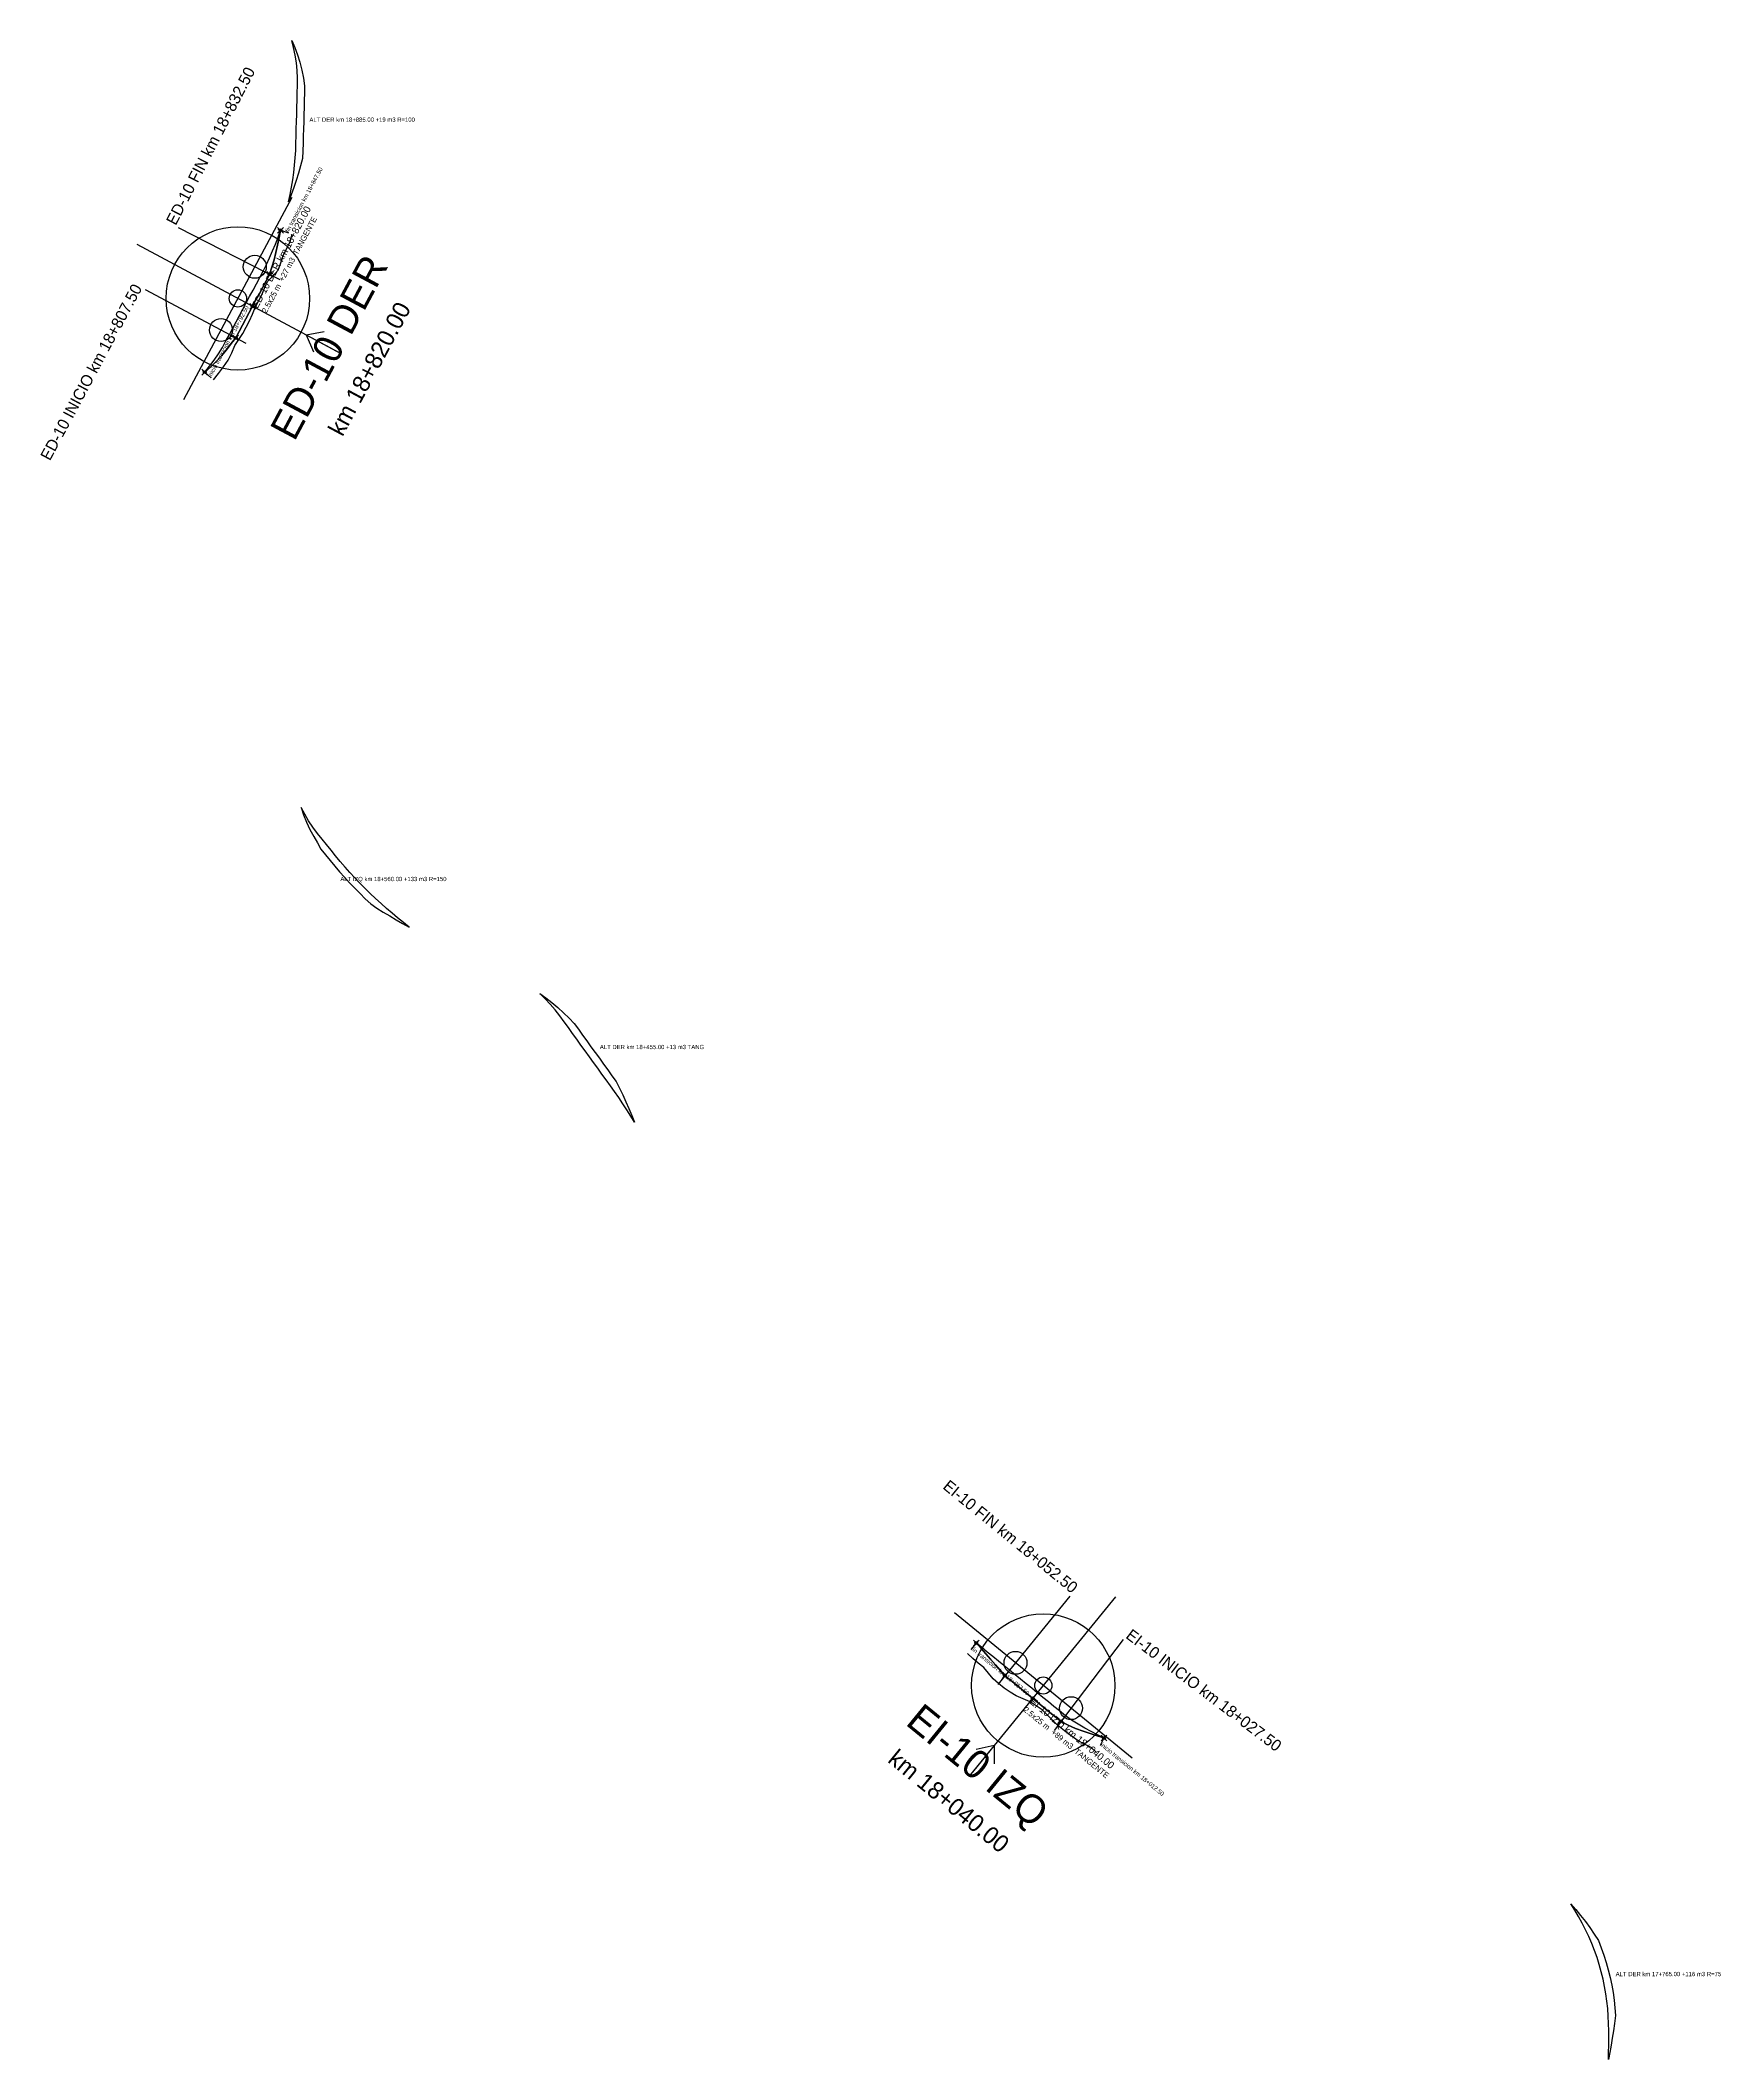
# Model space of a CAD drawing. Extents: x 598026 to 612634, y 9471396 to 9478667.
# Drawn here: x 603400 to 603985, y 9476026 to 9476730 of the extents above; entities that cross this region are included whole.
import ezdxf
from ezdxf.enums import TextEntityAlignment as Align

# ---------------------------------------------------------------- set-up
doc = ezdxf.new("R2010")
doc.units = 0
doc.header["$PDMODE"] = 35
doc.header["$PDSIZE"] = 1
for name, color, linetype in [('ENSANCHE_ALTERNATIVAS', 8, 'CONTINUOUS'), ('ENSANCHE_DER', 5, 'CONTINUOUS'), ('ENSANCHE_DER_BORDE_3D', 5, 'CONTINUOUS'), ('ENSANCHE_DER_MARCA', 5, 'CONTINUOUS'), ('ENSANCHE_DER_PUNTOS', 5, 'CONTINUOUS'), ('ENSANCHE_DER_TALUD', 5, 'CONTINUOUS'), ('ENSANCHE_DER_TEXTO', 5, 'CONTINUOUS'), ('ENSANCHE_IZQ', 1, 'CONTINUOUS'), ('ENSANCHE_IZQ_BORDE_3D', 1, 'CONTINUOUS'), ('ENSANCHE_IZQ_MARCA', 1, 'CONTINUOUS'), ('ENSANCHE_IZQ_PUNTOS', 1, 'CONTINUOUS'), ('ENSANCHE_IZQ_TALUD', 1, 'CONTINUOUS'), ('ENSANCHE_IZQ_TEXTO', 1, 'CONTINUOUS')]:
    doc.layers.add(name, color=color, linetype=linetype)

msp = doc.modelspace()

# ---------------------------------------------------------------- texts
at = {"layer": 'ENSANCHE_ALTERNATIVAS'}
for s, p in [('ALT DER km 18+885.00 +19 m3 R=100', (603493.6856, 9476701.3323)), ('ALT IZQ km 18+560.00 +133 m3 R=150', (603504.4759, 9476436.6069)), ('ALT DER km 18+455.00 +13 m3 TANG', (603594.9395, 9476378.0378)), ('ALT DER km 17+765.00 +116 m3 R=75', (603949.1056, 9476054.8493))]:
    msp.add_text(s, height=1.5, dxfattribs=at).set_placement(p)
at = {"layer": 'ENSANCHE_DER_MARCA'}
msp.add_text('ED-10 FIN km 18+832.50', height=4, rotation=62.7539, dxfattribs=at).set_placement((603447.0803, 9476664.9905))
for s, height, p in [('ED-10 DER', 10, (603504.9131, 9476620.4368)), ('km 18+820.00', 6, (603517.259, 9476613.8353))]:
    msp.add_text(s, height=height, rotation=61.8662, dxfattribs=at).set_placement(p, align=Align.CENTER)
msp.add_text('ED-10 INICIO km 18+807.50', height=4, rotation=61.8662, dxfattribs=at).set_placement((603435.5258, 9476643.3639), align=Align.RIGHT)
at = {"layer": 'ENSANCHE_DER_TEXTO'}
for s, height, p in [('fin transicion km 18+847.50', 1.5, (603486.4531, 9476662.5833)), ('ED-10 DER km 18+820.00', 2.5, (603475.6357, 9476636.0916)), ('2.5x25 m  +27 m3  TANGENTE', 2, (603478.7222, 9476634.4412)), ('inicio transicion km 18+792.50', 1.5, (603459.4656, 9476612.0919))]:
    msp.add_text(s, height=height, rotation=61.8662, dxfattribs=at).set_placement(p)
at = {"layer": 'ENSANCHE_IZQ_MARCA'}
msp.add_text('EI-10 FIN km 18+052.50', height=4, rotation=-39.2532, dxfattribs=at).set_placement((603759.4779, 9476188.0929), align=Align.RIGHT)
msp.add_text('EI-10 INICIO km 18+027.50', height=4, rotation=-37.2574, dxfattribs=at).set_placement((603778.0059, 9476172.9641))
for s, height, p in [('EI-10 IZQ', 10, (603723.5994, 9476124.4299)), ('km 18+040.00', 6, (603714.7409, 9476113.5888))]:
    msp.add_text(s, height=height, rotation=-39.2532, dxfattribs=at).set_placement(p, align=Align.CENTER)
at = {"layer": 'ENSANCHE_IZQ_TEXTO'}
for s, height, p in [('fin transicion km 18+067.50', 1.5, (603724.261, 9476168.7006)), ('EI-10 IZQ km 18+040.00', 2.5, (603744.6067, 9476150.1385)), ('2.5x25 m  +89 m3  TANGENTE', 2, (603742.3921, 9476147.4283)), ('inicio transicion km 18+012.50', 1.5, (603769.3287, 9476135.2266))]:
    msp.add_text(s, height=height, rotation=-39.2532, dxfattribs=at).set_placement(p)

# ---------------------------------------------------------------- linework, layer by layer
at = {"layer": 'ENSANCHE_ALTERNATIVAS'}
for points in [[(603486.4199, 9476673.4789), (603486.9659, 9476676.003), (603487.4486, 9476678.5399), (603487.8678, 9476681.0881), (603488.2231, 9476683.646), (603488.5144, 9476686.2119), (603488.7414, 9476688.7844), (603488.9041, 9476691.3617), (603489.0023, 9476693.9422), (603489.0639, 9476696.4445), (603489.1254, 9476698.9438), (603489.1869, 9476701.443), (603489.2484, 9476703.9423), (603489.3099, 9476706.4415), (603489.3714, 9476708.9408), (603489.4329, 9476711.44), (603489.4944, 9476713.9392), (603489.5227, 9476716.567), (603489.4101, 9476719.2476), (603489.1488, 9476721.9178), (603488.7396, 9476724.5694), (603488.1838, 9476727.1942), (603487.5091, 9476729.725), (603487.5091, 9476729.725), (603488.5889, 9476727.2918), (603489.5594, 9476724.7193), (603490.389, 9476722.0741), (603491.0727, 9476719.3638), (603491.6058, 9476716.5966), (603491.9937, 9476713.8777), (603491.9322, 9476711.3785), (603491.8707, 9476708.8793), (603491.8092, 9476706.38), (603491.7477, 9476703.8808), (603491.6862, 9476701.3815), (603491.6247, 9476698.8823), (603491.5632, 9476696.383), (603491.5015, 9476693.8784), (603491.4009, 9476691.2354), (603491.2343, 9476688.5957), (603490.5872, 9476686.0028), (603489.8767, 9476683.4373), (603489.1037, 9476680.9006), (603488.2692, 9476678.3944), (603487.3742, 9476675.92), (603486.4199, 9476673.4789)], [(603528.4622, 9476420.6159), (603526.445, 9476422.1839), (603524.4541, 9476423.7853), (603522.4903, 9476425.4197), (603520.5539, 9476427.0865), (603518.6456, 9476428.7854), (603516.7659, 9476430.5159), (603514.9153, 9476432.2775), (603513.0943, 9476434.0696), (603511.3034, 9476435.8919), (603509.5432, 9476437.7437), (603507.814, 9476439.6247), (603506.1164, 9476441.5342), (603504.4509, 9476443.4717), (603502.8179, 9476445.4367), (603501.2342, 9476447.3911), (603499.6616, 9476449.3345), (603498.0889, 9476451.2779), (603496.4998, 9476453.2446), (603494.8891, 9476455.3903), (603493.4, 9476457.6221), (603492.0372, 9476459.9332), (603490.8047, 9476462.3164), (603490.8047, 9476462.3164), (603491.6725, 9476459.7316), (603492.6942, 9476457.179), (603493.8689, 9476454.6679), (603495.1952, 9476452.2074), (603496.4694, 9476449.9674), (603497.7182, 9476447.7618), (603499.2908, 9476445.8184), (603500.882, 9476443.8549), (603502.5416, 9476441.8578), (603504.2343, 9476439.8887), (603505.9595, 9476437.9481), (603507.7169, 9476436.0365), (603509.5058, 9476434.1545), (603511.3259, 9476432.3025), (603513.1766, 9476430.4811), (603515.0574, 9476428.6908), (603517.2474, 9476427.241), (603519.4561, 9476425.8325), (603521.6827, 9476424.4656), (603523.9264, 9476423.1404), (603526.1865, 9476421.8571), (603528.4622, 9476420.6159)], [(603607.0512, 9476352.5298), (603605.727, 9476354.7148), (603604.3665, 9476356.8775), (603602.9702, 9476359.0171), (603601.5384, 9476361.1332), (603600.0715, 9476363.2251), (603598.6012, 9476365.2671), (603597.1389, 9476367.2948), (603595.6765, 9476369.3225), (603594.2142, 9476371.3502), (603592.7519, 9476373.378), (603591.2896, 9476375.4057), (603589.8273, 9476377.4334), (603588.365, 9476379.4611), (603586.9027, 9476381.4888), (603585.4403, 9476383.5165), (603583.978, 9476385.5443), (603582.5157, 9476387.572), (603580.9549, 9476389.6651), (603579.3164, 9476391.7066), (603577.6061, 9476393.6883), (603575.826, 9476395.6077), (603573.9786, 9476397.4623), (603573.9786, 9476397.4623), (603576.1264, 9476395.8964), (603578.2271, 9476394.244), (603580.2771, 9476392.5063), (603582.2732, 9476390.685), (603584.2055, 9476388.7906), (603586.0057, 9476387.0066), (603587.4681, 9476384.9789), (603588.9304, 9476382.9511), (603590.3927, 9476380.9234), (603591.855, 9476378.8957), (603593.3173, 9476376.868), (603594.7796, 9476374.8403), (603596.242, 9476372.8126), (603597.7043, 9476370.7848), (603599.1666, 9476368.7571), (603600.6289, 9476366.7294), (603601.7672, 9476364.4354), (603602.9109, 9476362.0787), (603604.0112, 9476359.709), (603605.0681, 9476357.3271), (603606.0815, 9476354.9338), (603607.0512, 9476352.5298)], [(603946.6593, 9476025.7569), (603946.661, 9476028.2569), (603946.6628, 9476030.7569), (603946.6645, 9476033.2569), (603946.6663, 9476035.7569), (603946.645, 9476038.3369), (603946.5399, 9476040.9446), (603946.348, 9476043.5474), (603946.0695, 9476046.1424), (603945.7046, 9476048.7267), (603945.2538, 9476051.2973), (603944.7176, 9476053.8515), (603944.0966, 9476056.3864), (603943.3914, 9476058.8992), (603942.6029, 9476061.3871), (603941.7319, 9476063.8474), (603940.7794, 9476066.2772), (603939.7464, 9476068.674), (603938.6341, 9476071.035), (603937.4438, 9476073.3576), (603936.1767, 9476075.6393), (603934.8343, 9476077.8774), (603933.418, 9476080.0696), (603933.418, 9476080.0696), (603935.188, 9476078.0977), (603936.8984, 9476076.0559), (603938.5466, 9476073.9462), (603940.1298, 9476071.7703), (603941.6456, 9476069.5303), (603943.0914, 9476067.2283), (603944.0743, 9476064.7209), (603944.9731, 9476062.1821), (603945.7868, 9476059.6147), (603946.5145, 9476057.0217), (603947.1554, 9476054.4059), (603947.7087, 9476051.7701), (603948.1739, 9476049.1174), (603948.5504, 9476046.4506), (603948.8379, 9476043.7728), (603949.0359, 9476041.0869), (603948.7278, 9476038.386), (603948.333, 9476035.7557), (603947.9145, 9476033.256), (603947.4961, 9476030.7563), (603947.0777, 9476028.2566), (603946.6593, 9476025.7569)]]:
    msp.add_lwpolyline(points, close=True, dxfattribs=at)
at = {"layer": 'ENSANCHE_DER'}
msp.add_lwpolyline([(603457.1955, 9476614.0532), (603458.8839, 9476616.1037), (603460.4732, 9476618.2318), (603461.96, 9476620.4329), (603463.3408, 9476622.7019), (603464.5944, 9476624.9858), (603465.7733, 9476627.1904), (603466.9521, 9476629.395), (603468.1309, 9476631.5996), (603469.3097, 9476633.8043), (603470.4886, 9476636.0089), (603471.6674, 9476638.2135), (603472.8462, 9476640.4181), (603474.0251, 9476642.6227), (603475.2039, 9476644.8274), (603476.3827, 9476647.032), (603477.5747, 9476649.2875), (603478.7282, 9476651.598), (603479.8235, 9476653.9366), (603480.8601, 9476656.3019), (603481.8372, 9476658.6923), (603482.7543, 9476661.1064), (603483.6107, 9476663.5427), (603483.6107, 9476663.5427), (603483.1456, 9476660.9634), (603482.6125, 9476658.3867), (603482.0112, 9476655.8145), (603481.3416, 9476653.2486), (603480.6036, 9476650.6908), (603479.7973, 9476648.143), (603478.5873, 9476645.8532), (603477.4085, 9476643.6485), (603476.2297, 9476641.4439), (603475.0509, 9476639.2393), (603473.872, 9476637.0347), (603472.6932, 9476634.83), (603471.5144, 9476632.6254), (603470.3355, 9476630.4208), (603469.1567, 9476628.2162), (603467.9779, 9476626.0116), (603466.4316, 9476624.0034), (603464.7847, 9476621.8695), (603463.0121, 9476619.758), (603461.1525, 9476617.7491), (603459.2117, 9476615.8465), (603457.1955, 9476614.0532)], close=True, dxfattribs=at)
at = {"layer": 'ENSANCHE_DER_BORDE_3D'}
msp.add_polyline3d([(603457.1955, 9476614.0532, 485.2872), (603459.2117, 9476615.8465, 485.2113), (603461.1525, 9476617.7491, 485.1354), (603463.0121, 9476619.758, 485.0595), (603464.7847, 9476621.8695, 484.9836), (603466.4316, 9476624.0034, 484.9076), (603467.9779, 9476626.0116, 484.8317), (603469.1567, 9476628.2162, 484.7641), (603470.3355, 9476630.4208, 484.6955), (603471.5144, 9476632.6254, 484.6244), (603472.6932, 9476634.83, 484.5507), (603473.872, 9476637.0347, 484.4745), (603475.0509, 9476639.2393, 484.3957), (603476.2297, 9476641.4439, 484.3145), (603477.4085, 9476643.6485, 484.2306), (603478.5873, 9476645.8532, 484.1443), (603479.7973, 9476648.143, 484.0554), (603480.6036, 9476650.6908, 483.9723), (603481.3416, 9476653.2486, 483.8867), (603482.0112, 9476655.8145, 483.7985), (603482.6125, 9476658.3867, 483.7078), (603483.1456, 9476660.9634, 483.6146), (603483.6107, 9476663.5427, 483.5188)], dxfattribs=at)
at = {"layer": 'ENSANCHE_DER_MARCA'}
for p, q in [((603449.896, 9476604.4956), (603487.6186, 9476675.0435)), ((603447.9694, 9476664.5327), (603483.3535, 9476646.3117)), ((603482.6632, 9476663.8626), (603486.4531, 9476662.5833)), ((603433.4833, 9476658.6308), (603504.0313, 9476620.9083)), ((603436.4077, 9476642.8924), (603471.5053, 9476624.1254)), ((603492.5672, 9476627.0382), (603498.8626, 9476628.2079)), ((603492.5672, 9476627.0382), (603503.1494, 9476621.3798)), ((603492.5672, 9476627.0382), (603495.0903, 9476621.1531)), ((603456.4388, 9476614.7069), (603459.4656, 9476612.0919))]:
    msp.add_line(p, q, dxfattribs=at)
for centre, radius in [((603468.7573, 9476639.7696), 25), ((603474.6408, 9476650.7983), 4), ((603468.7573, 9476639.7696), 3), ((603462.8632, 9476628.7464), 4)]:
    msp.add_circle(centre, radius, dxfattribs=at)
at = {"layer": 'ENSANCHE_DER_PUNTOS'}
for p in [(603483.6107, 9476663.5427, 483.5188), (603479.7973, 9476648.143, 484.0554), (603473.872, 9476637.0347, 484.4745), (603467.9779, 9476626.0116, 484.8317), (603457.1955, 9476614.0532, 485.2872)]:
    msp.add_point(p, dxfattribs=at)
at = {"layer": 'ENSANCHE_DER_TALUD'}
msp.add_lwpolyline([(603460.2223, 9476611.4381), (603462.0312, 9476613.6349), (603463.7339, 9476615.915), (603465.3268, 9476618.2731), (603466.5895, 9476620.8289), (603467.6809, 9476623.3354), (603469.0802, 9476625.4221), (603470.4795, 9476627.5089), (603471.6583, 9476629.7135), (603472.8371, 9476631.9181), (603473.7955, 9476634.2406), (603474.7539, 9476636.5631), (603475.9327, 9476638.7678), (603477.1115, 9476640.9724), (603478.0699, 9476643.2949), (603479.0283, 9476645.6174), (603480.9086, 9476647.5707), (603482.7791, 9476649.6385), (603483.6945, 9476652.1822), (603484.5435, 9476654.7422), (603485.791, 9476657.1336), (603486.9806, 9476659.5612), (603487.6375, 9476662.1835)], dxfattribs=at)
at = {"layer": 'ENSANCHE_IZQ'}
msp.add_lwpolyline([(603770.7058, 9476137.8919), (603768.4848, 9476139.0395), (603766.2637, 9476140.187), (603764.0235, 9476141.3457), (603761.6838, 9476142.6587), (603759.4205, 9476144.0996), (603757.2408, 9476145.6639), (603755.1976, 9476147.2956), (603753.2617, 9476148.8775), (603751.3258, 9476150.4594), (603749.3899, 9476152.0412), (603747.454, 9476153.6231), (603745.5182, 9476155.205), (603743.5823, 9476156.7869), (603741.6464, 9476158.3687), (603739.7105, 9476159.9506), (603737.7746, 9476161.5325), (603735.8387, 9476163.1143), (603733.9028, 9476164.6962), (603731.9669, 9476166.2781), (603730.031, 9476167.86), (603728.0951, 9476169.4418), (603726.1592, 9476171.0237), (603726.1592, 9476171.0237), (603727.8315, 9476169.1192), (603729.5037, 9476167.2147), (603731.176, 9476165.3101), (603732.8482, 9476163.4056), (603734.5205, 9476161.5011), (603736.1927, 9476159.5966), (603738.1286, 9476158.0147), (603740.0645, 9476156.4328), (603742.0004, 9476154.851), (603743.9363, 9476153.2691), (603745.8722, 9476151.6872), (603747.8081, 9476150.1054), (603749.744, 9476148.5235), (603751.6799, 9476146.9416), (603753.6158, 9476145.3597), (603755.7273, 9476143.6741), (603758.2533, 9476142.3739), (603760.8281, 9476141.2285), (603763.4423, 9476140.2391), (603765.8812, 9476139.4467), (603768.2935, 9476138.6693), (603770.7058, 9476137.8919)], close=True, dxfattribs=at)
at = {"layer": 'ENSANCHE_IZQ_BORDE_3D'}
msp.add_polyline3d([(603770.7058, 9476137.8919, 508.9016), (603768.2935, 9476138.6693, 509.0335), (603765.8812, 9476139.4467, 509.1736), (603763.4423, 9476140.2391, 509.3219), (603760.8281, 9476141.2285, 509.4783), (603758.2533, 9476142.3739, 509.6429), (603755.7273, 9476143.6741, 509.8156), (603753.6158, 9476145.3597, 510.0048), (603751.6799, 9476146.9416, 510.2022), (603749.744, 9476148.5235, 510.4077), (603747.8081, 9476150.1054, 510.6161), (603745.8722, 9476151.6872, 510.8246), (603743.9363, 9476153.2691, 511.0331), (603742.0004, 9476154.851, 511.2415), (603740.0645, 9476156.4328, 511.45), (603738.1286, 9476158.0147, 511.6585), (603736.1927, 9476159.5966, 511.867), (603734.5205, 9476161.5011, 512.0838), (603732.8482, 9476163.4056, 512.3006), (603731.176, 9476165.3101, 512.5174), (603729.5037, 9476167.2147, 512.7342), (603727.8315, 9476169.1192, 512.951), (603726.1592, 9476171.0237, 513.1678)], dxfattribs=at)
at = {"layer": 'ENSANCHE_IZQ_MARCA'}
for p, q in [((603724.2322, 9476125.2042), (603774.8521, 9476187.1528)), ((603758.8451, 9476187.3186), (603733.6617, 9476156.4992)), ((603780.5164, 9476130.8686), (603718.5678, 9476181.4884)), ((603726.792, 9476171.7981), (603724.261, 9476168.7006)), ((603777.4005, 9476172.1682), (603753.3057, 9476140.4904)), ((603771.1649, 9476138.7803), (603769.3287, 9476135.2266)), ((603732.4579, 9476135.2709), (603724.8649, 9476125.9786)), ((603732.4579, 9476135.2709), (603726.1967, 9476133.9301)), ((603732.4579, 9476135.2709), (603732.3916, 9476128.8681))]:
    msp.add_line(p, q, dxfattribs=at)
for centre, radius in [((603749.5421, 9476156.1785), 25), ((603739.8627, 9476164.0879), 4), ((603749.5421, 9476156.1785), 3), ((603759.2386, 9476148.2905), 4)]:
    msp.add_circle(centre, radius, dxfattribs=at)
at = {"layer": 'ENSANCHE_IZQ_PUNTOS'}
for p in [(603726.1592, 9476171.0237, 513.1678), (603736.1927, 9476159.5966, 511.867), (603745.8722, 9476151.6872, 510.8246), (603755.7273, 9476143.6741, 509.8156), (603770.7058, 9476137.8919, 508.9016)]:
    msp.add_point(p, dxfattribs=at)
at = {"layer": 'ENSANCHE_IZQ_TALUD'}
msp.add_lwpolyline([(603768.0664, 9476132.7835), (603766.1896, 9476134.5974), (603763.9686, 9476135.7449), (603761.6987, 9476136.9191), (603759.2451, 9476138.5825), (603756.8993, 9476140.3722), (603754.6679, 9476142.2813), (603752.6666, 9476144.1982), (603750.8889, 9476145.9737), (603749.1112, 9476147.7491), (603747.0171, 9476149.1374), (603744.9231, 9476150.5257), (603742.5126, 9476151.5268), (603740.1021, 9476152.5279), (603738.0081, 9476153.9162), (603735.914, 9476155.3045), (603733.9781, 9476156.8863), (603732.0422, 9476158.4682), (603730.4227, 9476160.4373), (603728.8032, 9476162.4063), (603726.8673, 9476163.9882), (603724.9314, 9476165.57), (603723.1537, 9476167.3455)], dxfattribs=at)

msp.set_redraw_order([(e.dxf.handle, doc.entitydb.next_handle()) for e in msp.query("TEXT MTEXT ATTDEF DIMENSION ARC_DIMENSION")])  # texts and dimensions are drawn at this point

doc.saveas('drawing.dxf')
